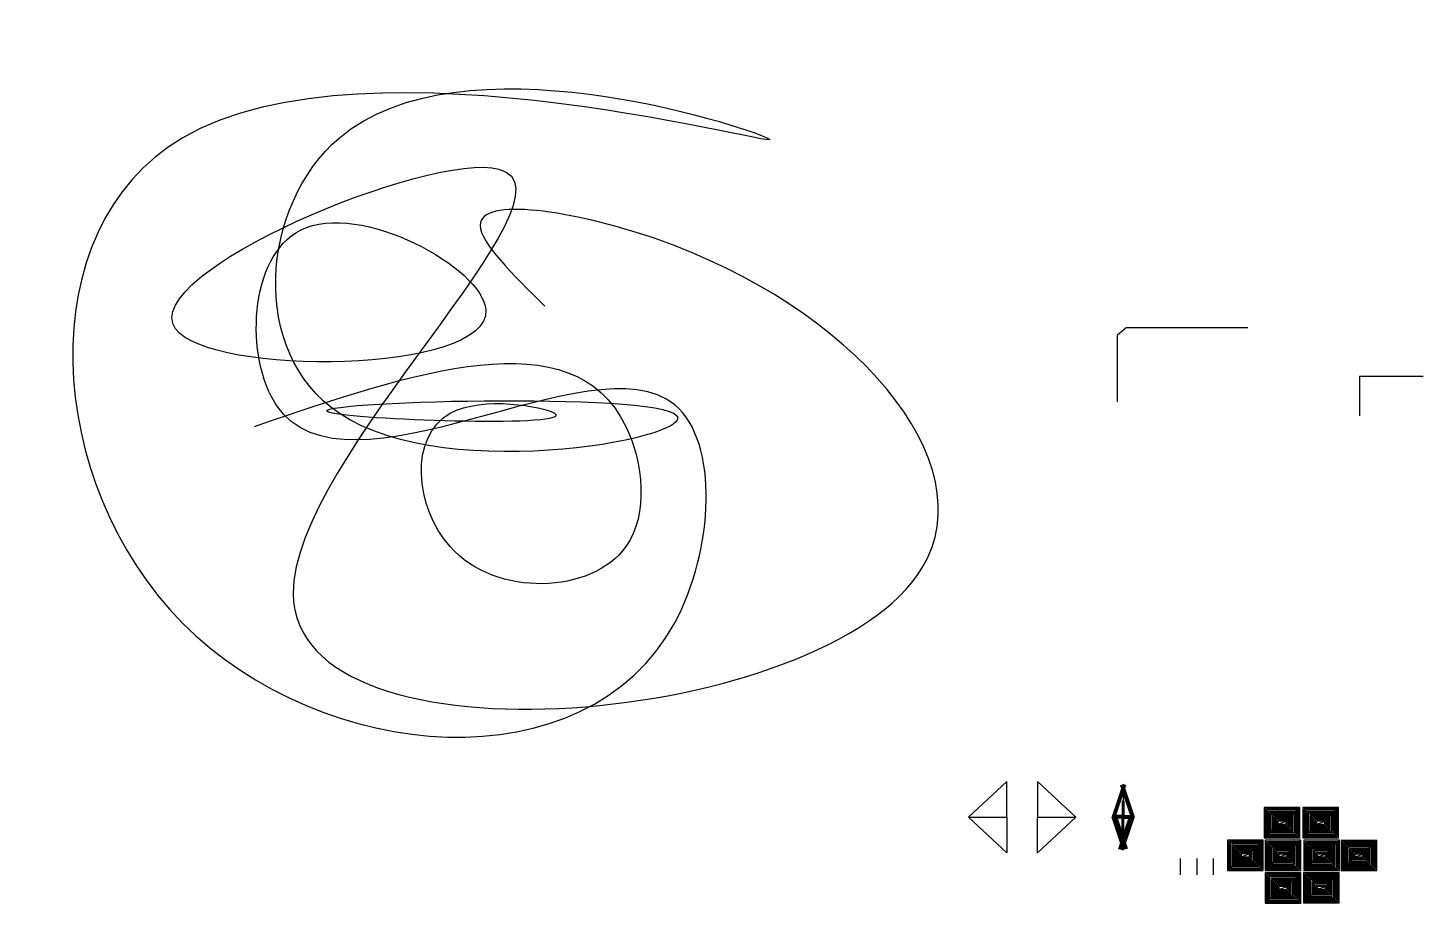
# Model space of a CAD drawing. Header units: inches. Extents: x -8584 to 160, y -904 to 4998.
# Drawn here: x -4430 to -1385, y -92 to 1819 of the extents above; entities that cross this region are included whole.
import ezdxf

# ---------------------------------------------------------------- set-up
doc = ezdxf.new("R2010")
doc.units = ezdxf.units.IN
doc.header["$MEASUREMENT"] = 0

msp = doc.modelspace()

# ---------------------------------------------------------------- linework, layer by layer
for p, q in [((-2031.9, 1165.1), (-2052.9, 1147.1)), ((-2031.9, 1165.1), (-1767.3, 1165.1)), ((-2052.9, 1147.1), (-2052.9, 1002.7)), ((-1524, 1056.3), (-1524, 972.1)), ((-1522, 1058.3), (-1385, 1058.3)), ((-2377.2, 95.6), (-2293.3, 173.4)), ((-2293.3, 95.6), (-2293.3, 173.4)), ((-2039.8, 167.8), (-2063.8, 95.8)), ((-2037.9, 167.2), (-2061.9, 95.2)), ((-2036, 166.5), (-2060, 94.5)), ((-2034.1, 165.9), (-2058.1, 93.9)), ((-2045.5, 165.9), (-2021.5, 93.9)), ((-2043.6, 166.5), (-2019.6, 94.5)), ((-2041.7, 167.2), (-2017.7, 95.2)), ((-2039.8, 167.8), (-2039.8, 131.8)), ((-2039.8, 167.8), (-2039.8, 131.8)), ((-2039.8, 167.8), (-2015.8, 95.8)), ((-2041.8, 131.8), (-2041.8, 95.8)), ((-2039.8, 131.8), (-2039.8, 95.8)), ((-2039.8, 131.8), (-2039.8, 95.8)), ((-2037.8, 131.8), (-2037.8, 95.8)), ((-2377.2, 95.6), (-2293.3, 95.6)), ((-2377.2, 95.6), (-2293.3, 95.6)), ((-2377.2, 95.6), (-2293.3, 17.9)), ((-2293.3, 95.6), (-2293.3, 17.9)), ((-2039.8, 99.8), (-2063.8, 99.8)), ((-2039.8, 97.8), (-2063.8, 97.8)), ((-2039.8, 95.8), (-2063.8, 95.8)), ((-2039.8, 95.8), (-2063.8, 95.8)), ((-2039.8, 23.8), (-2063.8, 95.8)), ((-2039.8, 93.8), (-2063.8, 93.8)), ((-2037.9, 24.4), (-2061.9, 96.4)), ((-2036, 25.1), (-2060, 97.1)), ((-2034.1, 25.7), (-2058.1, 97.7)), ((-2032.2, 26.3), (-2056.2, 98.3)), ((-2030.3, 27), (-2054.3, 99)), ((-2049.3, 27), (-2025.3, 99)), ((-2047.4, 26.3), (-2023.4, 98.3)), ((-2045.5, 25.7), (-2021.5, 97.7)), ((-2043.6, 25.1), (-2019.6, 97.1)), ((-2041.8, 59.8), (-2041.8, 95.8)), ((-2041.7, 24.4), (-2017.7, 96.4)), ((-2039.8, 99.8), (-2015.8, 99.8)), ((-2039.8, 97.8), (-2015.8, 97.8)), ((-2039.8, 95.8), (-2015.8, 95.8)), ((-2039.8, 59.8), (-2039.8, 95.8)), ((-2039.8, 59.8), (-2039.8, 95.8)), ((-2039.8, 95.8), (-2015.8, 95.8)), ((-2039.8, 23.8), (-2015.8, 95.8)), ((-2039.8, 93.8), (-2015.8, 93.8)), ((-2037.8, 59.8), (-2037.8, 95.8)), ((-1683.9, 86.8), (-1653.9, 116.8)), ((-1599.5, 86.8), (-1569.5, 116.8)), ((-1731.9, 50.8), (-1701.9, 80.8)), ((-1701.9, 80.8), (-1683.9, 86.8)), ((-1647.5, 50.8), (-1617.5, 80.8)), ((-1617.5, 80.8), (-1599.5, 86.8)), ((-2039.8, 23.8), (-2039.8, 59.8)), ((-2039.8, 23.8), (-2039.8, 59.8)), ((-1763.7, 15.6), (-1733.7, 45.6)), ((-1681.8, 15.3), (-1651.8, 45.3)), ((-1597.5, 15.3), (-1567.5, 45.3)), ((-1515.9, 15.1), (-1485.9, 45.1)), ((-1914.9, 5.9), (-1914.9, -30.2)), ((-1878.9, 5.9), (-1878.9, -30.2)), ((-1842.9, 5.9), (-1842.9, -30.2)), ((-1811.7, -20.4), (-1781.7, 9.6)), ((-1781.7, 9.6), (-1763.7, 15.6)), ((-1729.8, -20.7), (-1699.8, 9.3)), ((-1699.8, 9.3), (-1681.8, 15.3)), ((-1645.5, -20.7), (-1615.5, 9.3)), ((-1615.5, 9.3), (-1597.5, 15.3)), ((-1563.9, -20.9), (-1533.9, 9.1)), ((-1533.9, 9.1), (-1515.9, 15.1)), ((-1681.6, -55.7), (-1651.6, -25.7)), ((-1598.1, -55.3), (-1568.1, -25.3)), ((-1699.6, -61.7), (-1681.6, -55.7)), ((-1616.1, -61.3), (-1598.1, -55.3)), ((-1729.6, -91.7), (-1699.6, -61.7)), ((-1646.1, -91.3), (-1616.1, -61.3))]:
    msp.add_line(p, q)
for points in [[(-2142.7, 95.6), (-2226.6, 173.4), (-2226.6, 95.6)], [(-2226.6, 17.9), (-2226.6, 95.6), (-2142.7, 95.6)], [(-1731.9, 50.8), (-1653.9, 50.8), (-1653.9, 116.8), (-1731.9, 116.8)], [(-1728.9, 53.8), (-1656.9, 53.8), (-1656.9, 113.8), (-1728.9, 113.8)], [(-1725.9, 56.8), (-1659.9, 56.8), (-1659.9, 110.8), (-1725.9, 110.8)], [(-1722.9, 59.8), (-1662.9, 59.8), (-1662.9, 107.8), (-1722.9, 107.8)], [(-1719.9, 62.8), (-1665.9, 62.8), (-1665.9, 104.8), (-1719.9, 104.8)], [(-1716.9, 65.8), (-1668.9, 65.8), (-1668.9, 101.8), (-1716.9, 101.8)], [(-1713.9, 68.8), (-1671.9, 68.8), (-1671.9, 98.8), (-1713.9, 98.8)], [(-1710.9, 71.8), (-1674.9, 71.8), (-1674.9, 95.8), (-1710.9, 95.8)], [(-1707.9, 74.8), (-1677.9, 74.8), (-1677.9, 92.8), (-1707.9, 92.8)], [(-1647.5, 50.8), (-1569.5, 50.8), (-1569.5, 116.8), (-1647.5, 116.8)], [(-1644.5, 53.8), (-1572.5, 53.8), (-1572.5, 113.8), (-1644.5, 113.8)], [(-1641.5, 56.8), (-1575.5, 56.8), (-1575.5, 110.8), (-1641.5, 110.8)], [(-1638.5, 59.8), (-1578.5, 59.8), (-1578.5, 107.8), (-1638.5, 107.8)], [(-1635.5, 62.8), (-1581.5, 62.8), (-1581.5, 104.8), (-1635.5, 104.8)], [(-1632.5, 65.8), (-1584.5, 65.8), (-1584.5, 101.8), (-1632.5, 101.8)], [(-1629.5, 68.8), (-1587.5, 68.8), (-1587.5, 98.8), (-1629.5, 98.8)], [(-1626.5, 71.8), (-1590.5, 71.8), (-1590.5, 95.8), (-1626.5, 95.8)], [(-1623.5, 74.8), (-1593.5, 74.8), (-1593.5, 92.8), (-1623.5, 92.8)], [(-1704.9, 77.8), (-1680.9, 77.8), (-1680.9, 89.8), (-1704.9, 89.8)], [(-1704.9, 77.8), (-1680.9, 77.8), (-1680.9, 89.8), (-1704.9, 89.8)], [(-1701.9, 80.8), (-1683.9, 80.8), (-1683.9, 86.8), (-1701.9, 86.8)], [(-1620.5, 77.8), (-1596.5, 77.8), (-1596.5, 89.8), (-1620.5, 89.8)], [(-1620.5, 77.8), (-1596.5, 77.8), (-1596.5, 89.8), (-1620.5, 89.8)], [(-1617.5, 80.8), (-1599.5, 80.8), (-1599.5, 86.8), (-1617.5, 86.8)], [(-1811.7, -20.4), (-1733.7, -20.4), (-1733.7, 45.6), (-1811.7, 45.6)], [(-1808.7, -17.4), (-1736.7, -17.4), (-1736.7, 42.6), (-1808.7, 42.6)], [(-1805.7, -14.4), (-1739.7, -14.4), (-1739.7, 39.6), (-1805.7, 39.6)], [(-1802.7, -11.4), (-1742.7, -11.4), (-1742.7, 36.6), (-1802.7, 36.6)], [(-1799.7, -8.4), (-1745.7, -8.4), (-1745.7, 33.6), (-1799.7, 33.6)], [(-1796.7, -5.4), (-1748.7, -5.4), (-1748.7, 30.6), (-1796.7, 30.6)], [(-1729.8, -20.7), (-1651.8, -20.7), (-1651.8, 45.3), (-1729.8, 45.3)], [(-1726.8, -17.7), (-1654.8, -17.7), (-1654.8, 42.3), (-1726.8, 42.3)], [(-1723.8, -14.7), (-1657.8, -14.7), (-1657.8, 39.3), (-1723.8, 39.3)], [(-1720.8, -11.7), (-1660.8, -11.7), (-1660.8, 36.3), (-1720.8, 36.3)], [(-1717.8, -8.7), (-1663.8, -8.7), (-1663.8, 33.3), (-1717.8, 33.3)], [(-1645.5, -20.7), (-1567.5, -20.7), (-1567.5, 45.3), (-1645.5, 45.3)], [(-1642.5, -17.7), (-1570.5, -17.7), (-1570.5, 42.3), (-1642.5, 42.3)], [(-1639.5, -14.7), (-1573.5, -14.7), (-1573.5, 39.3), (-1639.5, 39.3)], [(-1636.5, -11.7), (-1576.5, -11.7), (-1576.5, 36.3), (-1636.5, 36.3)], [(-1633.5, -8.7), (-1579.5, -8.7), (-1579.5, 33.3), (-1633.5, 33.3)], [(-1563.9, -20.9), (-1485.9, -20.9), (-1485.9, 45.1), (-1563.9, 45.1)], [(-1560.9, -17.9), (-1488.9, -17.9), (-1488.9, 42.1), (-1560.9, 42.1)], [(-1557.9, -14.9), (-1491.9, -14.9), (-1491.9, 39.1), (-1557.9, 39.1)], [(-1554.9, -11.9), (-1494.9, -11.9), (-1494.9, 36.1), (-1554.9, 36.1)], [(-1551.9, -8.9), (-1497.9, -8.9), (-1497.9, 33.1), (-1551.9, 33.1)], [(-1793.7, -2.4), (-1751.7, -2.4), (-1751.7, 27.6), (-1793.7, 27.6)], [(-1790.7, 0.6), (-1754.7, 0.6), (-1754.7, 24.6), (-1790.7, 24.6)], [(-1787.7, 3.6), (-1757.7, 3.6), (-1757.7, 21.6), (-1787.7, 21.6)], [(-1784.7, 6.6), (-1760.7, 6.6), (-1760.7, 18.6), (-1784.7, 18.6)], [(-1784.7, 6.6), (-1760.7, 6.6), (-1760.7, 18.6), (-1784.7, 18.6)], [(-1781.7, 9.6), (-1763.7, 9.6), (-1763.7, 15.6), (-1781.7, 15.6)], [(-1714.8, -5.7), (-1666.8, -5.7), (-1666.8, 30.3), (-1714.8, 30.3)], [(-1711.8, -2.7), (-1669.8, -2.7), (-1669.8, 27.3), (-1711.8, 27.3)], [(-1708.8, 0.3), (-1672.8, 0.3), (-1672.8, 24.3), (-1708.8, 24.3)], [(-1705.8, 3.3), (-1675.8, 3.3), (-1675.8, 21.3), (-1705.8, 21.3)], [(-1702.8, 6.3), (-1678.8, 6.3), (-1678.8, 18.3), (-1702.8, 18.3)], [(-1702.8, 6.3), (-1678.8, 6.3), (-1678.8, 18.3), (-1702.8, 18.3)], [(-1699.8, 9.3), (-1681.8, 9.3), (-1681.8, 15.3), (-1699.8, 15.3)], [(-1630.5, -5.7), (-1582.5, -5.7), (-1582.5, 30.3), (-1630.5, 30.3)], [(-1627.5, -2.7), (-1585.5, -2.7), (-1585.5, 27.3), (-1627.5, 27.3)], [(-1624.5, 0.3), (-1588.5, 0.3), (-1588.5, 24.3), (-1624.5, 24.3)], [(-1621.5, 3.3), (-1591.5, 3.3), (-1591.5, 21.3), (-1621.5, 21.3)], [(-1618.5, 6.3), (-1594.5, 6.3), (-1594.5, 18.3), (-1618.5, 18.3)], [(-1618.5, 6.3), (-1594.5, 6.3), (-1594.5, 18.3), (-1618.5, 18.3)], [(-1615.5, 9.3), (-1597.5, 9.3), (-1597.5, 15.3), (-1615.5, 15.3)], [(-1548.9, -5.9), (-1500.9, -5.9), (-1500.9, 30.1), (-1548.9, 30.1)], [(-1545.9, -2.9), (-1503.9, -2.9), (-1503.9, 27.1), (-1545.9, 27.1)], [(-1542.9, 0.1), (-1506.9, 0.1), (-1506.9, 24.1), (-1542.9, 24.1)], [(-1539.9, 3.1), (-1509.9, 3.1), (-1509.9, 21.1), (-1539.9, 21.1)], [(-1536.9, 6.1), (-1512.9, 6.1), (-1512.9, 18.1), (-1536.9, 18.1)], [(-1536.9, 6.1), (-1512.9, 6.1), (-1512.9, 18.1), (-1536.9, 18.1)], [(-1533.9, 9.1), (-1515.9, 9.1), (-1515.9, 15.1), (-1533.9, 15.1)], [(-1729.6, -91.7), (-1651.6, -91.7), (-1651.6, -25.7), (-1729.6, -25.7)], [(-1726.6, -88.7), (-1654.6, -88.7), (-1654.6, -28.7), (-1726.6, -28.7)], [(-1646.1, -91.3), (-1568.1, -91.3), (-1568.1, -25.3), (-1646.1, -25.3)], [(-1643.1, -88.3), (-1571.1, -88.3), (-1571.1, -28.3), (-1643.1, -28.3)], [(-1723.6, -85.7), (-1657.6, -85.7), (-1657.6, -31.7), (-1723.6, -31.7)], [(-1720.6, -82.7), (-1660.6, -82.7), (-1660.6, -34.7), (-1720.6, -34.7)], [(-1717.6, -79.7), (-1663.6, -79.7), (-1663.6, -37.7), (-1717.6, -37.7)], [(-1714.6, -76.7), (-1666.6, -76.7), (-1666.6, -40.7), (-1714.6, -40.7)], [(-1711.6, -73.7), (-1669.6, -73.7), (-1669.6, -43.7), (-1711.6, -43.7)], [(-1708.6, -70.7), (-1672.6, -70.7), (-1672.6, -46.7), (-1708.6, -46.7)], [(-1705.6, -67.7), (-1675.6, -67.7), (-1675.6, -49.7), (-1705.6, -49.7)], [(-1702.6, -64.7), (-1678.6, -64.7), (-1678.6, -52.7), (-1702.6, -52.7)], [(-1702.6, -64.7), (-1678.6, -64.7), (-1678.6, -52.7), (-1702.6, -52.7)], [(-1699.6, -61.7), (-1681.6, -61.7), (-1681.6, -55.7), (-1699.6, -55.7)], [(-1640.1, -85.3), (-1574.1, -85.3), (-1574.1, -31.3), (-1640.1, -31.3)], [(-1637.1, -82.3), (-1577.1, -82.3), (-1577.1, -34.3), (-1637.1, -34.3)], [(-1634.1, -79.3), (-1580.1, -79.3), (-1580.1, -37.3), (-1634.1, -37.3)], [(-1631.1, -76.3), (-1583.1, -76.3), (-1583.1, -40.3), (-1631.1, -40.3)], [(-1628.1, -73.3), (-1586.1, -73.3), (-1586.1, -43.3), (-1628.1, -43.3)], [(-1625.1, -70.3), (-1589.1, -70.3), (-1589.1, -46.3), (-1625.1, -46.3)], [(-1622.1, -67.3), (-1592.1, -67.3), (-1592.1, -49.3), (-1622.1, -49.3)], [(-1619.1, -64.3), (-1595.1, -64.3), (-1595.1, -52.3), (-1619.1, -52.3)], [(-1619.1, -64.3), (-1595.1, -64.3), (-1595.1, -52.3), (-1619.1, -52.3)], [(-1616.1, -61.3), (-1598.1, -61.3), (-1598.1, -55.3), (-1616.1, -55.3)]]:
    msp.add_lwpolyline(points, close=True)
msp.add_arc((-1522, 1056.3), 2, 90, 180)
msp.add_spline([(-3935.2, 948.8), (-3124.8, 948.8), (-3124.8, 686.4), (-3508.5, 686.4), (-3508.5, 977.5), (-3280.8, 977.5), (-3764.9, 977.5), (-3020.2, 977.5), (-3750.6, 977.5), (-3750.6, 1578.2), (-2815, 1578.2), (-4093.2, 1578.2), (-4093.2, 520.4), (-3018.1, 520.4), (-3018.1, 996), (-3888, 996), (-3834.7, 1377.3), (-3430.5, 1203.1), (-4107.6, 1162), (-3401.8, 1510.6), (-3851.1, 583.9), (-2478.6, 639.3), (-3061.2, 1358.9), (-3442.8, 1387.6), (-3301.3, 1211.3)], degree=3)

doc.saveas('drawing.dxf')
